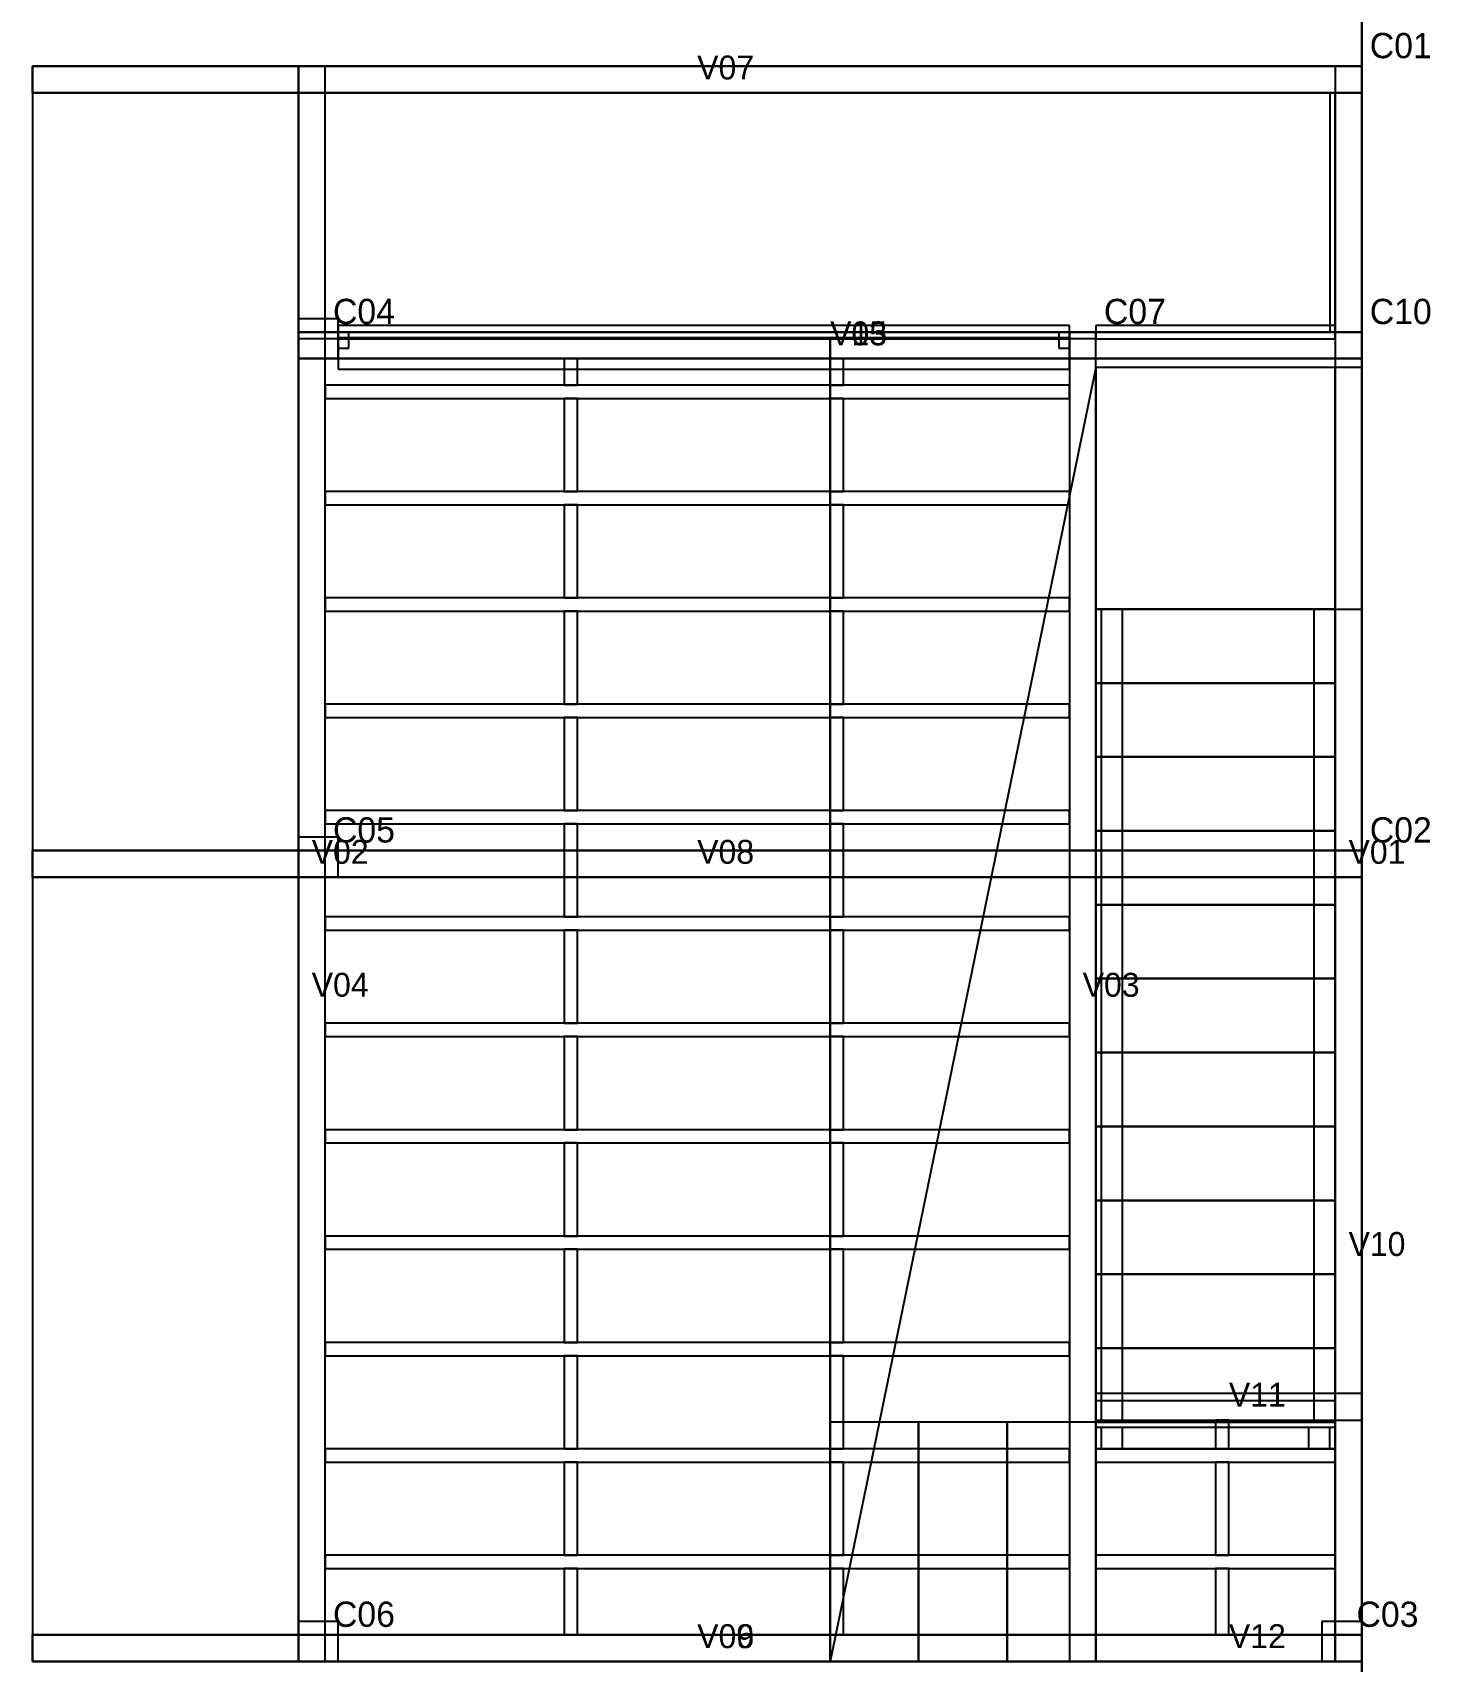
# Model space of a CAD drawing. Extents: x 0 to 10719, y -721 to 37341.
# Drawn here: x 5461 to 10719, y 621 to 6747 of the extents above; entities that cross this region are included whole.
import ezdxf

# ---------------------------------------------------------------- set-up
doc = ezdxf.new("R2010")
doc.units = 0

msp = doc.modelspace()

# ---------------------------------------------------------------- texts
at = {"layer": 'MC_ANOTACOES'}
for s, height, p in [('C01', 95, (10491, 6651)), ('V07', 90, (7961, 6571)), ('C04', 95, (6591, 5651)), ('C07', 95, (9491, 5651)), ('C10', 95, (10491, 5651)), ('V05', 90, (8461, 5571)), ('V13', 90, (8461, 5571)), ('C05', 95, (6591, 3701)), ('C02', 95, (10491, 3701)), ('V02', 90, (6511, 3621)), ('V08', 90, (7961, 3621)), ('V01', 90, (10411, 3621)), ('V04', 90, (6511, 3121)), ('V03', 90, (9411, 3121)), ('V10', 90, (10411, 2146)), ('V11', 90, (9961, 1579)), ('C06', 95, (6591, 751)), ('C03', 95, (10441, 751)), ('V06', 90, (7961, 671)), ('V09', 90, (7961, 671)), ('V12', 90, (9961, 671))]:
    msp.add_text(s, height=height, dxfattribs=at).set_placement(p)

# ---------------------------------------------------------------- linework, layer by layer
at = {"layer": 'COBERTURA_ESTUDO'}
for p, q in [((10461, 6621), (5461, 6621)), ((5461, 6621), (5461, 621)), ((10461, 621), (10461, 6621)), ((5461, 621), (10461, 621))]:
    msp.add_line(p, q, dxfattribs=at)
at = {"layer": 'ESCADA_DEGRAUS'}
for p, q in [((10361, 4579), (9461, 4579)), ((9461, 4579), (9461, 4301)), ((10361, 4301), (10361, 4579)), ((10361, 4301), (9461, 4301)), ((9461, 4301), (9461, 4023)), ((9461, 4301), (10361, 4301)), ((10361, 4023), (10361, 4301)), ((10361, 4023), (9461, 4023)), ((9461, 4023), (9461, 3745)), ((9461, 4023), (10361, 4023)), ((10361, 3745), (10361, 4023)), ((10361, 3745), (9461, 3745)), ((9461, 3745), (9461, 3467)), ((9461, 3745), (10361, 3745)), ((10361, 3467), (10361, 3745)), ((10361, 3467), (9461, 3467)), ((9461, 3467), (9461, 3189)), ((9461, 3467), (10361, 3467)), ((10361, 3189), (10361, 3467)), ((10361, 3189), (9461, 3189)), ((9461, 3189), (9461, 2911)), ((9461, 3189), (10361, 3189)), ((10361, 2911), (10361, 3189)), ((10361, 2911), (9461, 2911)), ((9461, 2911), (9461, 2633)), ((9461, 2911), (10361, 2911)), ((10361, 2633), (10361, 2911)), ((10361, 2633), (9461, 2633)), ((9461, 2633), (9461, 2355)), ((9461, 2633), (10361, 2633)), ((10361, 2355), (10361, 2633)), ((10361, 2355), (9461, 2355)), ((9461, 2355), (9461, 2077)), ((9461, 2355), (10361, 2355)), ((10361, 2077), (10361, 2355)), ((10361, 2077), (9461, 2077)), ((9461, 2077), (9461, 1799)), ((9461, 2077), (10361, 2077)), ((10361, 1799), (10361, 2077)), ((10361, 1799), (9461, 1799)), ((9461, 1799), (9461, 1521)), ((9461, 1799), (10361, 1799)), ((10361, 1521), (10361, 1799)), ((8794, 1521), (8461, 1521)), ((8461, 1521), (8461, 621)), ((8794, 621), (8794, 1521)), ((9127, 1521), (8794, 1521)), ((8794, 1521), (8794, 621)), ((9127, 621), (9127, 1521)), ((9461, 1521), (9127, 1521)), ((9127, 1521), (9127, 621)), ((9461, 621), (9461, 1521)), ((9461, 1521), (10361, 1521)), ((8461, 621), (8794, 621)), ((8794, 621), (9127, 621)), ((9127, 621), (9461, 621))]:
    msp.add_line(p, q, dxfattribs=at)
at = {"layer": 'ESCADA_ESPELHOS'}
for p, q in [((9461, 4579), (10361, 4579)), ((10361, 4579), (9461, 4579)), ((9461, 4301), (10361, 4301)), ((10361, 4301), (9461, 4301)), ((9461, 4023), (10361, 4023)), ((10361, 4023), (9461, 4023)), ((9461, 3745), (10361, 3745)), ((10361, 3745), (9461, 3745)), ((9461, 3467), (10361, 3467)), ((10361, 3467), (9461, 3467)), ((9461, 3189), (10361, 3189)), ((10361, 3189), (9461, 3189)), ((9461, 2911), (10361, 2911)), ((10361, 2911), (9461, 2911)), ((9461, 2633), (10361, 2633)), ((10361, 2633), (9461, 2633)), ((9461, 2355), (10361, 2355)), ((10361, 2355), (9461, 2355)), ((9461, 2077), (10361, 2077)), ((10361, 2077), (9461, 2077)), ((9461, 1799), (10361, 1799)), ((10361, 1799), (9461, 1799)), ((8461, 621), (8461, 1521)), ((8461, 1521), (8461, 621)), ((8794, 621), (8794, 1521)), ((8794, 1521), (8794, 621)), ((9127, 621), (9127, 1521)), ((9127, 1521), (9127, 621)), ((9461, 1521), (10361, 1521)), ((10361, 1521), (9461, 1521))]:
    msp.add_line(p, q, dxfattribs=at)
at = {"layer": 'ESCADA_ESTRUTURA'}
for p, q in [((9561, 4579), (9481, 4579)), ((9481, 4579), (9481, 4301)), ((9561, 4301), (9561, 4579)), ((10361, 4579), (10281, 4579)), ((10281, 4579), (10281, 4301)), ((10361, 4301), (10361, 4579)), ((9561, 4301), (9481, 4301)), ((9481, 4301), (9481, 4023)), ((9481, 4301), (9561, 4301)), ((9561, 4023), (9561, 4301)), ((10361, 4301), (10281, 4301)), ((10281, 4301), (10281, 4023)), ((10281, 4301), (10361, 4301)), ((10361, 4023), (10361, 4301)), ((9561, 4023), (9481, 4023)), ((9481, 4023), (9481, 3745)), ((9481, 4023), (9561, 4023)), ((9561, 3745), (9561, 4023)), ((10361, 4023), (10281, 4023)), ((10281, 4023), (10281, 3745)), ((10281, 4023), (10361, 4023)), ((10361, 3745), (10361, 4023)), ((9561, 3745), (9481, 3745)), ((9481, 3745), (9481, 3467)), ((9481, 3745), (9561, 3745)), ((9561, 3467), (9561, 3745)), ((10361, 3745), (10281, 3745)), ((10281, 3745), (10281, 3467)), ((10281, 3745), (10361, 3745)), ((10361, 3467), (10361, 3745)), ((9561, 3467), (9481, 3467)), ((9481, 3467), (9481, 3189)), ((9481, 3467), (9561, 3467)), ((9561, 3189), (9561, 3467)), ((10361, 3467), (10281, 3467)), ((10281, 3467), (10281, 3189)), ((10281, 3467), (10361, 3467)), ((10361, 3189), (10361, 3467)), ((9561, 3189), (9481, 3189)), ((9481, 3189), (9481, 2911)), ((9481, 3189), (9561, 3189)), ((9561, 2911), (9561, 3189)), ((10361, 3189), (10281, 3189)), ((10281, 3189), (10281, 2911)), ((10281, 3189), (10361, 3189)), ((10361, 2911), (10361, 3189)), ((9561, 2911), (9481, 2911)), ((9481, 2911), (9481, 2633)), ((9481, 2911), (9561, 2911)), ((9561, 2633), (9561, 2911)), ((10361, 2911), (10281, 2911)), ((10281, 2911), (10281, 2633)), ((10281, 2911), (10361, 2911)), ((10361, 2633), (10361, 2911)), ((9561, 2633), (9481, 2633)), ((9481, 2633), (9481, 2355)), ((9481, 2633), (9561, 2633)), ((9561, 2355), (9561, 2633)), ((10361, 2633), (10281, 2633)), ((10281, 2633), (10281, 2355)), ((10281, 2633), (10361, 2633)), ((10361, 2355), (10361, 2633)), ((9561, 2355), (9481, 2355)), ((9481, 2355), (9481, 2077)), ((9481, 2355), (9561, 2355)), ((9561, 2077), (9561, 2355)), ((10361, 2355), (10281, 2355)), ((10281, 2355), (10281, 2077)), ((10281, 2355), (10361, 2355)), ((10361, 2077), (10361, 2355)), ((9561, 2077), (9481, 2077)), ((9481, 2077), (9481, 1799)), ((9481, 2077), (9561, 2077)), ((9561, 1799), (9561, 2077)), ((10361, 2077), (10281, 2077)), ((10281, 2077), (10281, 1799)), ((10281, 2077), (10361, 2077)), ((10361, 1799), (10361, 2077)), ((9561, 1799), (9481, 1799)), ((9481, 1799), (9481, 1521)), ((9481, 1799), (9561, 1799)), ((9561, 1521), (9561, 1799)), ((10361, 1799), (10281, 1799)), ((10281, 1799), (10281, 1521)), ((10281, 1799), (10361, 1799)), ((10361, 1521), (10361, 1799)), ((10361, 1601), (9461, 1601)), ((9461, 1601), (9461, 1521)), ((10361, 1521), (10361, 1601)), ((9461, 1521), (10361, 1521)), ((10361, 1501), (9461, 1501)), ((9461, 1501), (9461, 1421)), ((9481, 1521), (9561, 1521)), ((9561, 1501), (9481, 1501)), ((9481, 1501), (9481, 1421)), ((9561, 1421), (9561, 1501)), ((10341, 1501), (10261, 1501)), ((10261, 1501), (10261, 1421)), ((10281, 1521), (10361, 1521)), ((10341, 1421), (10341, 1501)), ((10361, 1421), (10361, 1501)), ((9461, 1421), (10361, 1421)), ((9481, 1421), (9561, 1421)), ((10261, 1421), (10341, 1421))]:
    msp.add_line(p, q, dxfattribs=at)
at = {"layer": 'ESCADA_GUARDAS'}
for p, q in [((9461, 1521), (9461, 4579)), ((9461, 4579), (9461, 1521))]:
    msp.add_line(p, q, dxfattribs=at)
at = {"layer": 'ESCADA_HIPOTESE'}
for p, q in [((9461, 5488), (8461, 621)), ((10361, 5488), (9461, 5488)), ((10361, 621), (10361, 5488)), ((8461, 621), (10361, 621))]:
    msp.add_line(p, q, dxfattribs=at)
at = {"layer": 'ESCADA_LONGARINAS'}
for p, q in [((9461, 1521), (9461, 4579)), ((9461, 4579), (9461, 1521)), ((10361, 1521), (10361, 4579)), ((10361, 4579), (10361, 1521))]:
    msp.add_line(p, q, dxfattribs=at)
at = {"layer": 'ESCADA_PATAMAR'}
for p, q in [((10361, 1521), (9461, 1521)), ((9461, 1521), (9461, 621)), ((10361, 621), (10361, 1521)), ((9461, 621), (10361, 621))]:
    msp.add_line(p, q, dxfattribs=at)
at = {"layer": 'GRADE_MEZ_50X50'}
for p, q in [((7511, 5521), (7461, 5521)), ((7461, 5521), (7461, 5421)), ((7511, 5421), (7511, 5521)), ((8511, 5521), (8461, 5521)), ((8461, 5521), (8461, 5421)), ((8511, 5421), (8511, 5521)), ((9361, 5421), (6561, 5421)), ((6561, 5421), (6561, 5371)), ((7461, 5421), (7511, 5421)), ((8461, 5421), (8511, 5421)), ((9361, 5371), (9361, 5421)), ((6561, 5371), (9361, 5371)), ((7511, 5371), (7461, 5371)), ((7461, 5371), (7461, 5021)), ((7511, 5021), (7511, 5371)), ((8511, 5371), (8461, 5371)), ((8461, 5371), (8461, 5021)), ((8511, 5021), (8511, 5371)), ((9361, 5021), (6561, 5021)), ((6561, 5021), (6561, 4971)), ((6561, 4971), (9361, 4971)), ((7461, 5021), (7511, 5021)), ((7511, 4971), (7461, 4971)), ((7461, 4971), (7461, 4621)), ((7511, 4621), (7511, 4971)), ((8461, 5021), (8511, 5021)), ((8511, 4971), (8461, 4971)), ((8461, 4971), (8461, 4621)), ((8511, 4621), (8511, 4971)), ((9361, 4971), (9361, 5021)), ((9361, 4621), (6561, 4621)), ((6561, 4621), (6561, 4571)), ((7461, 4621), (7511, 4621)), ((8461, 4621), (8511, 4621)), ((9361, 4571), (9361, 4621)), ((6561, 4571), (9361, 4571)), ((7511, 4571), (7461, 4571)), ((7461, 4571), (7461, 4221)), ((7511, 4221), (7511, 4571)), ((8511, 4571), (8461, 4571)), ((8461, 4571), (8461, 4221)), ((8511, 4221), (8511, 4571)), ((9361, 4221), (6561, 4221)), ((6561, 4221), (6561, 4171)), ((6561, 4171), (9361, 4171)), ((7461, 4221), (7511, 4221)), ((7511, 4171), (7461, 4171)), ((7461, 4171), (7461, 3821)), ((7511, 3821), (7511, 4171)), ((8461, 4221), (8511, 4221)), ((8511, 4171), (8461, 4171)), ((8461, 4171), (8461, 3821)), ((8511, 3821), (8511, 4171)), ((9361, 4171), (9361, 4221)), ((9361, 3821), (6561, 3821)), ((6561, 3821), (6561, 3771)), ((7461, 3821), (7511, 3821)), ((8461, 3821), (8511, 3821)), ((9361, 3771), (9361, 3821)), ((6561, 3771), (9361, 3771)), ((7511, 3771), (7461, 3771)), ((7461, 3771), (7461, 3421)), ((7511, 3421), (7511, 3771)), ((8511, 3771), (8461, 3771)), ((8461, 3771), (8461, 3421)), ((8511, 3421), (8511, 3771)), ((9361, 3421), (6561, 3421)), ((6561, 3421), (6561, 3371)), ((6561, 3371), (9361, 3371)), ((7461, 3421), (7511, 3421)), ((7511, 3371), (7461, 3371)), ((7461, 3371), (7461, 3021)), ((7511, 3021), (7511, 3371)), ((8461, 3421), (8511, 3421)), ((8511, 3371), (8461, 3371)), ((8461, 3371), (8461, 3021)), ((8511, 3021), (8511, 3371)), ((9361, 3371), (9361, 3421)), ((9361, 3021), (6561, 3021)), ((6561, 3021), (6561, 2971)), ((7461, 3021), (7511, 3021)), ((8461, 3021), (8511, 3021)), ((9361, 2971), (9361, 3021)), ((6561, 2971), (9361, 2971)), ((7511, 2971), (7461, 2971)), ((7461, 2971), (7461, 2621)), ((7511, 2621), (7511, 2971)), ((8511, 2971), (8461, 2971)), ((8461, 2971), (8461, 2621)), ((8511, 2621), (8511, 2971)), ((9361, 2621), (6561, 2621)), ((6561, 2621), (6561, 2571)), ((7461, 2621), (7511, 2621)), ((8461, 2621), (8511, 2621)), ((9361, 2571), (9361, 2621)), ((6561, 2571), (9361, 2571)), ((7511, 2571), (7461, 2571)), ((7461, 2571), (7461, 2221)), ((7511, 2221), (7511, 2571)), ((8511, 2571), (8461, 2571)), ((8461, 2571), (8461, 2221)), ((8511, 2221), (8511, 2571)), ((9361, 2221), (6561, 2221)), ((6561, 2221), (6561, 2171)), ((7461, 2221), (7511, 2221)), ((8461, 2221), (8511, 2221)), ((9361, 2171), (9361, 2221)), ((6561, 2171), (9361, 2171)), ((7511, 2171), (7461, 2171)), ((7461, 2171), (7461, 1821)), ((7511, 1821), (7511, 2171)), ((8511, 2171), (8461, 2171)), ((8461, 2171), (8461, 1821)), ((8511, 1821), (8511, 2171)), ((9361, 1821), (6561, 1821)), ((6561, 1821), (6561, 1771)), ((7461, 1821), (7511, 1821)), ((8461, 1821), (8511, 1821)), ((9361, 1771), (9361, 1821)), ((6561, 1771), (9361, 1771)), ((7511, 1771), (7461, 1771)), ((7461, 1771), (7461, 1421)), ((7511, 1421), (7511, 1771)), ((8511, 1771), (8461, 1771)), ((8461, 1771), (8461, 1421)), ((8511, 1421), (8511, 1771)), ((9361, 1421), (6561, 1421)), ((6561, 1421), (6561, 1371)), ((7461, 1421), (7511, 1421)), ((8461, 1421), (8511, 1421)), ((9361, 1371), (9361, 1421)), ((6561, 1371), (9361, 1371)), ((7511, 1371), (7461, 1371)), ((7461, 1371), (7461, 1021)), ((7511, 1021), (7511, 1371)), ((8511, 1371), (8461, 1371)), ((8461, 1371), (8461, 1021)), ((8511, 1021), (8511, 1371)), ((9361, 1021), (6561, 1021)), ((6561, 1021), (6561, 971)), ((7461, 1021), (7511, 1021)), ((8461, 1021), (8511, 1021)), ((9361, 971), (9361, 1021)), ((6561, 971), (9361, 971)), ((7511, 971), (7461, 971)), ((7461, 971), (7461, 721)), ((7511, 721), (7511, 971)), ((8511, 971), (8461, 971)), ((8461, 971), (8461, 721)), ((8511, 721), (8511, 971)), ((7461, 721), (7511, 721)), ((8461, 721), (8511, 721))]:
    msp.add_line(p, q, dxfattribs=at)
at = {"layer": 'GRADE_PATAMAR_50X50'}
for p, q in [((9961, 1529), (9911, 1529)), ((9911, 1529), (9911, 1421)), ((9961, 1421), (9961, 1529)), ((10361, 1421), (9461, 1421)), ((9461, 1421), (9461, 1371)), ((9911, 1421), (9961, 1421)), ((10361, 1371), (10361, 1421)), ((9461, 1371), (10361, 1371)), ((9961, 1371), (9911, 1371)), ((9911, 1371), (9911, 1021)), ((9961, 1021), (9961, 1371)), ((10361, 1021), (9461, 1021)), ((9461, 1021), (9461, 971)), ((9911, 1021), (9961, 1021)), ((10361, 971), (10361, 1021)), ((9461, 971), (10361, 971)), ((9961, 971), (9911, 971)), ((9911, 971), (9911, 721)), ((9961, 721), (9961, 971)), ((9911, 721), (9961, 721))]:
    msp.add_line(p, q, dxfattribs=at)
at = {"layer": 'MEZANINO_ESTUDO'}
for p, q in [((8461, 5596), (6461, 5596)), ((6461, 5596), (6461, 621)), ((9461, 5596), (8461, 5596)), ((8461, 5596), (8461, 621)), ((8461, 621), (8461, 5596)), ((9461, 621), (9461, 5596)), ((10461, 5488), (9461, 5488)), ((9461, 5488), (9461, 4579)), ((10461, 4579), (10461, 5488)), ((9461, 4579), (10461, 4579)), ((6461, 621), (8461, 621)), ((8461, 621), (9461, 621))]:
    msp.add_line(p, q, dxfattribs=at)
at = {"layer": 'OFICINA_REFERENCIA'}
for p, q in [((10461, 6621), (6461, 6621)), ((6461, 6621), (6461, 621)), ((10461, 621), (10461, 6621)), ((6461, 621), (10461, 621))]:
    msp.add_line(p, q, dxfattribs=at)
at = {"layer": 'PAINEL_MADEIRA_INTERNO'}
for p, q in [((10361, 6521), (10341, 6521)), ((10341, 6521), (10341, 5621)), ((10361, 6521), (10341, 6521)), ((10341, 6521), (10341, 5621)), ((10361, 6521), (10341, 6521)), ((10341, 6521), (10341, 5621)), ((10361, 6521), (10341, 6521)), ((10341, 6521), (10341, 5621)), ((10361, 6521), (10341, 6521)), ((10341, 6521), (10341, 5621)), ((10361, 6521), (10341, 6521)), ((10341, 6521), (10341, 5621)), ((10361, 6521), (10341, 6521)), ((10341, 6521), (10341, 5621)), ((10361, 6521), (10341, 6521)), ((10341, 6521), (10341, 5621)), ((10361, 6521), (10341, 6521)), ((10341, 6521), (10341, 5621)), ((10361, 6521), (10341, 6521)), ((10341, 6521), (10341, 5621)), ((10361, 6521), (10341, 6521)), ((10341, 6521), (10341, 5621)), ((10361, 6521), (10341, 6521)), ((10341, 6521), (10341, 5621)), ((10361, 6521), (10341, 6521)), ((10341, 6521), (10341, 5621)), ((10361, 6521), (10341, 6521)), ((10341, 6521), (10341, 5621)), ((10361, 6521), (10341, 6521)), ((10341, 6521), (10341, 5621)), ((10361, 6521), (10341, 6521)), ((10341, 6521), (10341, 5621)), ((10361, 6521), (10341, 6521)), ((10341, 6521), (10341, 5621)), ((10361, 6521), (10341, 6521)), ((10341, 6521), (10341, 5621)), ((10361, 5621), (10361, 6521)), ((10361, 5621), (10361, 6521)), ((10361, 5621), (10361, 6521)), ((10361, 5621), (10361, 6521)), ((10361, 5621), (10361, 6521)), ((10361, 5621), (10361, 6521)), ((10361, 5621), (10361, 6521)), ((10361, 5621), (10361, 6521)), ((10361, 5621), (10361, 6521)), ((10361, 5621), (10361, 6521)), ((10361, 5621), (10361, 6521)), ((10361, 5621), (10361, 6521)), ((10361, 5621), (10361, 6521)), ((10361, 5621), (10361, 6521)), ((10361, 5621), (10361, 6521)), ((10361, 5621), (10361, 6521)), ((10361, 5621), (10361, 6521)), ((10361, 5621), (10361, 6521)), ((10341, 5621), (10361, 5621)), ((10341, 5621), (10361, 5621)), ((10341, 5621), (10361, 5621)), ((10341, 5621), (10361, 5621)), ((10341, 5621), (10361, 5621)), ((10341, 5621), (10361, 5621)), ((10341, 5621), (10361, 5621)), ((10341, 5621), (10361, 5621)), ((10341, 5621), (10361, 5621)), ((10341, 5621), (10361, 5621)), ((10341, 5621), (10361, 5621)), ((10341, 5621), (10361, 5621)), ((10341, 5621), (10361, 5621)), ((10341, 5621), (10361, 5621)), ((10341, 5621), (10361, 5621)), ((10341, 5621), (10361, 5621)), ((10341, 5621), (10361, 5621)), ((10341, 5621), (10361, 5621))]:
    msp.add_line(p, q, dxfattribs=at)
at = {"layer": 'PASSARELA_REFERENCIA'}
for p, q in [((6461, 6621), (5461, 6621)), ((5461, 6621), (5461, 621)), ((6461, 621), (6461, 6621)), ((5461, 621), (6461, 621))]:
    msp.add_line(p, q, dxfattribs=at)
at = {"layer": 'PILARES_ESTUDO'}
for p, q in [((10461, 6621), (10361, 6621)), ((10361, 6621), (10361, 6521)), ((10461, 6521), (10461, 6621)), ((10361, 6521), (10461, 6521)), ((6611, 5671), (6461, 5671)), ((6461, 5671), (6461, 5521)), ((6611, 5521), (6611, 5671)), ((10461, 5621), (10361, 5621)), ((10361, 5621), (10361, 5521)), ((10461, 5521), (10461, 5621)), ((6461, 5521), (6611, 5521)), ((10361, 5521), (10461, 5521)), ((6611, 3721), (6461, 3721)), ((6461, 3721), (6461, 3571)), ((6611, 3571), (6611, 3721)), ((10461, 3671), (10361, 3671)), ((10361, 3671), (10361, 3571)), ((10461, 3571), (10461, 3671)), ((6461, 3571), (6611, 3571)), ((10361, 3571), (10461, 3571)), ((6611, 771), (6461, 771)), ((6461, 771), (6461, 621)), ((6611, 621), (6611, 771)), ((10461, 771), (10311, 771)), ((10311, 771), (10311, 621)), ((10461, 621), (10461, 771)), ((6461, 621), (6611, 621)), ((10311, 621), (10461, 621))]:
    msp.add_line(p, q, dxfattribs=at)
at = {"layer": 'PILARES_MEZ_ESTUDO'}
for p, q in [((9461, 5621), (9361, 5621)), ((9361, 5621), (9361, 5521)), ((9461, 5521), (9461, 5621)), ((9361, 5521), (9461, 5521))]:
    msp.add_line(p, q, dxfattribs=at)
at = {"layer": 'PORTA_ENROLAR_CAIXA'}
for p, q in [((9361, 5621), (6611, 5621)), ((6611, 5621), (6611, 5481)), ((9361, 5481), (9361, 5621)), ((6611, 5481), (9361, 5481))]:
    msp.add_line(p, q, dxfattribs=at)
at = {"layer": 'PORTA_ENROLAR_GUIAS'}
for p, q in [((6651, 5621), (6611, 5621)), ((6611, 5621), (6611, 5561)), ((6651, 5561), (6651, 5621)), ((9361, 5621), (9321, 5621)), ((9321, 5621), (9321, 5561)), ((9361, 5561), (9361, 5621)), ((6611, 5561), (6651, 5561)), ((9321, 5561), (9361, 5561))]:
    msp.add_line(p, q, dxfattribs=at)
at = {"layer": 'PORTA_ENROLAR_MICROPERF'}
for p, q in [((9361, 5621), (6611, 5621)), ((6611, 5621), (6611, 5601)), ((9361, 5621), (6611, 5621)), ((6611, 5621), (6611, 5601)), ((9361, 5621), (6611, 5621)), ((6611, 5621), (6611, 5601)), ((9361, 5621), (6611, 5621)), ((6611, 5621), (6611, 5601)), ((9361, 5621), (6611, 5621)), ((6611, 5621), (6611, 5601)), ((9361, 5621), (6611, 5621)), ((6611, 5621), (6611, 5601)), ((9361, 5621), (6611, 5621)), ((6611, 5621), (6611, 5601)), ((9361, 5621), (6611, 5621)), ((6611, 5621), (6611, 5601)), ((9361, 5621), (6611, 5621)), ((6611, 5621), (6611, 5601)), ((9361, 5621), (6611, 5621)), ((6611, 5621), (6611, 5601)), ((9361, 5621), (6611, 5621)), ((6611, 5621), (6611, 5601)), ((9361, 5621), (6611, 5621)), ((6611, 5621), (6611, 5601)), ((9361, 5621), (6611, 5621)), ((6611, 5621), (6611, 5601)), ((9361, 5621), (6611, 5621)), ((6611, 5621), (6611, 5601)), ((9361, 5621), (6611, 5621)), ((6611, 5621), (6611, 5601)), ((9361, 5621), (6611, 5621)), ((6611, 5621), (6611, 5601)), ((9361, 5621), (6611, 5621)), ((6611, 5621), (6611, 5601)), ((9361, 5621), (6611, 5621)), ((6611, 5621), (6611, 5601)), ((9361, 5621), (6611, 5621)), ((6611, 5621), (6611, 5601)), ((9361, 5621), (6611, 5621)), ((6611, 5621), (6611, 5601)), ((9361, 5621), (6611, 5621)), ((6611, 5621), (6611, 5601)), ((9361, 5621), (6611, 5621)), ((6611, 5621), (6611, 5601)), ((9361, 5621), (6611, 5621)), ((6611, 5621), (6611, 5601)), ((9361, 5621), (6611, 5621)), ((6611, 5621), (6611, 5601)), ((9361, 5621), (6611, 5621)), ((6611, 5621), (6611, 5601)), ((6611, 5601), (9361, 5601)), ((6611, 5601), (9361, 5601)), ((6611, 5601), (9361, 5601)), ((6611, 5601), (9361, 5601)), ((6611, 5601), (9361, 5601)), ((6611, 5601), (9361, 5601)), ((6611, 5601), (9361, 5601)), ((6611, 5601), (9361, 5601)), ((6611, 5601), (9361, 5601)), ((6611, 5601), (9361, 5601)), ((6611, 5601), (9361, 5601)), ((6611, 5601), (9361, 5601)), ((6611, 5601), (9361, 5601)), ((6611, 5601), (9361, 5601)), ((6611, 5601), (9361, 5601)), ((6611, 5601), (9361, 5601)), ((6611, 5601), (9361, 5601)), ((6611, 5601), (9361, 5601)), ((6611, 5601), (9361, 5601)), ((6611, 5601), (9361, 5601)), ((6611, 5601), (9361, 5601)), ((6611, 5601), (9361, 5601)), ((6611, 5601), (9361, 5601)), ((6611, 5601), (9361, 5601)), ((6611, 5601), (9361, 5601)), ((9361, 5601), (9361, 5621)), ((9361, 5601), (9361, 5621)), ((9361, 5601), (9361, 5621)), ((9361, 5601), (9361, 5621)), ((9361, 5601), (9361, 5621)), ((9361, 5601), (9361, 5621)), ((9361, 5601), (9361, 5621)), ((9361, 5601), (9361, 5621)), ((9361, 5601), (9361, 5621)), ((9361, 5601), (9361, 5621)), ((9361, 5601), (9361, 5621)), ((9361, 5601), (9361, 5621)), ((9361, 5601), (9361, 5621)), ((9361, 5601), (9361, 5621)), ((9361, 5601), (9361, 5621)), ((9361, 5601), (9361, 5621)), ((9361, 5601), (9361, 5621)), ((9361, 5601), (9361, 5621)), ((9361, 5601), (9361, 5621)), ((9361, 5601), (9361, 5621)), ((9361, 5601), (9361, 5621)), ((9361, 5601), (9361, 5621)), ((9361, 5601), (9361, 5621)), ((9361, 5601), (9361, 5621)), ((9361, 5601), (9361, 5621))]:
    msp.add_line(p, q, dxfattribs=at)
at = {"layer": 'SOLEIRA_VIDRO'}
for p, q in [((9361, 5646), (6611, 5646)), ((6611, 5646), (6611, 5596)), ((9361, 5596), (9361, 5646)), ((10361, 5646), (9461, 5646)), ((9461, 5646), (9461, 5596)), ((10361, 5596), (10361, 5646)), ((6611, 5596), (9361, 5596)), ((9461, 5596), (10361, 5596))]:
    msp.add_line(p, q, dxfattribs=at)
at = {"layer": 'T01_MURO_BC'}
for p, q in [((10461, 321), (10461, 37341)), ((10461, 37341), (10461, 321))]:
    msp.add_line(p, q, dxfattribs=at)
at = {"layer": 'T01_TERRENO'}
msp.add_line((10461, 321), (10461, 37341), dxfattribs=at)
at = {"layer": 'TRAVESSAS_BALANCO_ESTUDO'}
for p, q in [((10461, 6621), (5461, 6621)), ((5461, 6621), (10461, 6621)), ((10461, 6621), (5461, 6621)), ((5461, 6621), (5461, 6521)), ((10461, 6621), (5461, 6621)), ((5461, 6621), (5461, 6521)), ((5461, 6621), (5461, 6521)), ((5461, 6521), (5461, 6621)), ((10461, 6521), (10461, 6621)), ((10461, 6521), (10461, 6621)), ((10461, 6621), (10461, 6521)), ((10461, 6521), (10461, 6621)), ((10461, 6521), (5461, 6521)), ((5461, 6521), (10461, 6521)), ((5461, 6521), (10461, 6521)), ((5461, 6521), (10461, 6521)), ((10461, 5621), (6461, 5621)), ((6461, 5621), (10461, 5621)), ((10461, 5621), (6461, 5621)), ((6461, 5621), (6461, 5521)), ((10461, 5621), (6461, 5621)), ((6461, 5621), (6461, 5521)), ((6461, 5621), (6461, 5521)), ((6461, 5521), (6461, 5621)), ((10461, 5521), (10461, 5621)), ((10461, 5521), (10461, 5621)), ((10461, 5621), (10461, 5521)), ((10461, 5521), (10461, 5621)), ((10461, 5521), (6461, 5521)), ((6461, 5521), (10461, 5521)), ((6461, 5521), (10461, 5521)), ((6461, 5521), (10461, 5521)), ((10461, 3671), (5461, 3671)), ((5461, 3671), (10461, 3671)), ((10461, 3671), (5461, 3671)), ((5461, 3671), (5461, 3571)), ((10461, 3671), (5461, 3671)), ((5461, 3671), (5461, 3571)), ((5461, 3671), (5461, 3571)), ((5461, 3571), (5461, 3671)), ((10461, 3571), (10461, 3671)), ((10461, 3571), (10461, 3671)), ((10461, 3671), (10461, 3571)), ((10461, 3571), (10461, 3671)), ((10461, 3571), (5461, 3571)), ((5461, 3571), (10461, 3571)), ((5461, 3571), (10461, 3571)), ((5461, 3571), (10461, 3571)), ((10461, 721), (5461, 721)), ((5461, 721), (10461, 721)), ((10461, 721), (5461, 721)), ((5461, 721), (5461, 621)), ((10461, 721), (5461, 721)), ((5461, 721), (5461, 621)), ((5461, 721), (5461, 621)), ((5461, 621), (5461, 721)), ((10461, 621), (10461, 721)), ((10461, 621), (10461, 721)), ((10461, 721), (10461, 621)), ((10461, 621), (10461, 721)), ((10461, 621), (5461, 621)), ((5461, 621), (10461, 621)), ((5461, 621), (10461, 621)), ((5461, 621), (10461, 621))]:
    msp.add_line(p, q, dxfattribs=at)
at = {"layer": 'VIDRO_FUNDOS_ESTUDO'}
for p, q in [((6611, 5621), (9361, 5621)), ((9361, 5621), (6611, 5621)), ((9461, 5621), (10361, 5621)), ((10361, 5621), (9461, 5621))]:
    msp.add_line(p, q, dxfattribs=at)
at = {"layer": 'VIGAS_COB_ESTUDO'}
for p, q in [((6561, 6621), (6461, 6621)), ((6461, 6621), (6461, 621)), ((6561, 621), (6561, 6621)), ((10461, 6621), (10361, 6621)), ((10361, 6621), (10361, 621)), ((10461, 621), (10461, 6621)), ((6461, 621), (6561, 621)), ((10361, 621), (10461, 621))]:
    msp.add_line(p, q, dxfattribs=at)
at = {"layer": 'VIGAS_MEZ_ESTUDO'}
for p, q in [((6561, 5621), (6461, 5621)), ((6461, 5621), (6461, 621)), ((10461, 5621), (6461, 5621)), ((6461, 5621), (6461, 5521)), ((6561, 621), (6561, 5621)), ((9461, 5621), (9361, 5621)), ((9361, 5621), (9361, 621)), ((9461, 621), (9461, 5621)), ((10461, 5521), (10461, 5621)), ((6461, 5521), (10461, 5521)), ((10461, 3671), (10361, 3671)), ((10361, 3671), (10361, 621)), ((10461, 621), (10461, 3671)), ((10461, 1629), (9461, 1629)), ((9461, 1629), (9461, 1529)), ((10461, 1529), (10461, 1629)), ((9461, 1529), (10461, 1529)), ((9461, 721), (6461, 721)), ((6461, 721), (6461, 621)), ((9461, 621), (9461, 721)), ((10461, 721), (9461, 721)), ((9461, 721), (9461, 621)), ((10461, 621), (10461, 721)), ((6461, 621), (6561, 621)), ((6461, 621), (9461, 621)), ((9361, 621), (9461, 621)), ((9461, 621), (10461, 621)), ((10361, 621), (10461, 621))]:
    msp.add_line(p, q, dxfattribs=at)

msp.set_redraw_order([(e.dxf.handle, doc.entitydb.next_handle()) for e in msp.query("TEXT MTEXT ATTDEF DIMENSION ARC_DIMENSION")])  # texts and dimensions are drawn at this point

doc.saveas('drawing.dxf')
